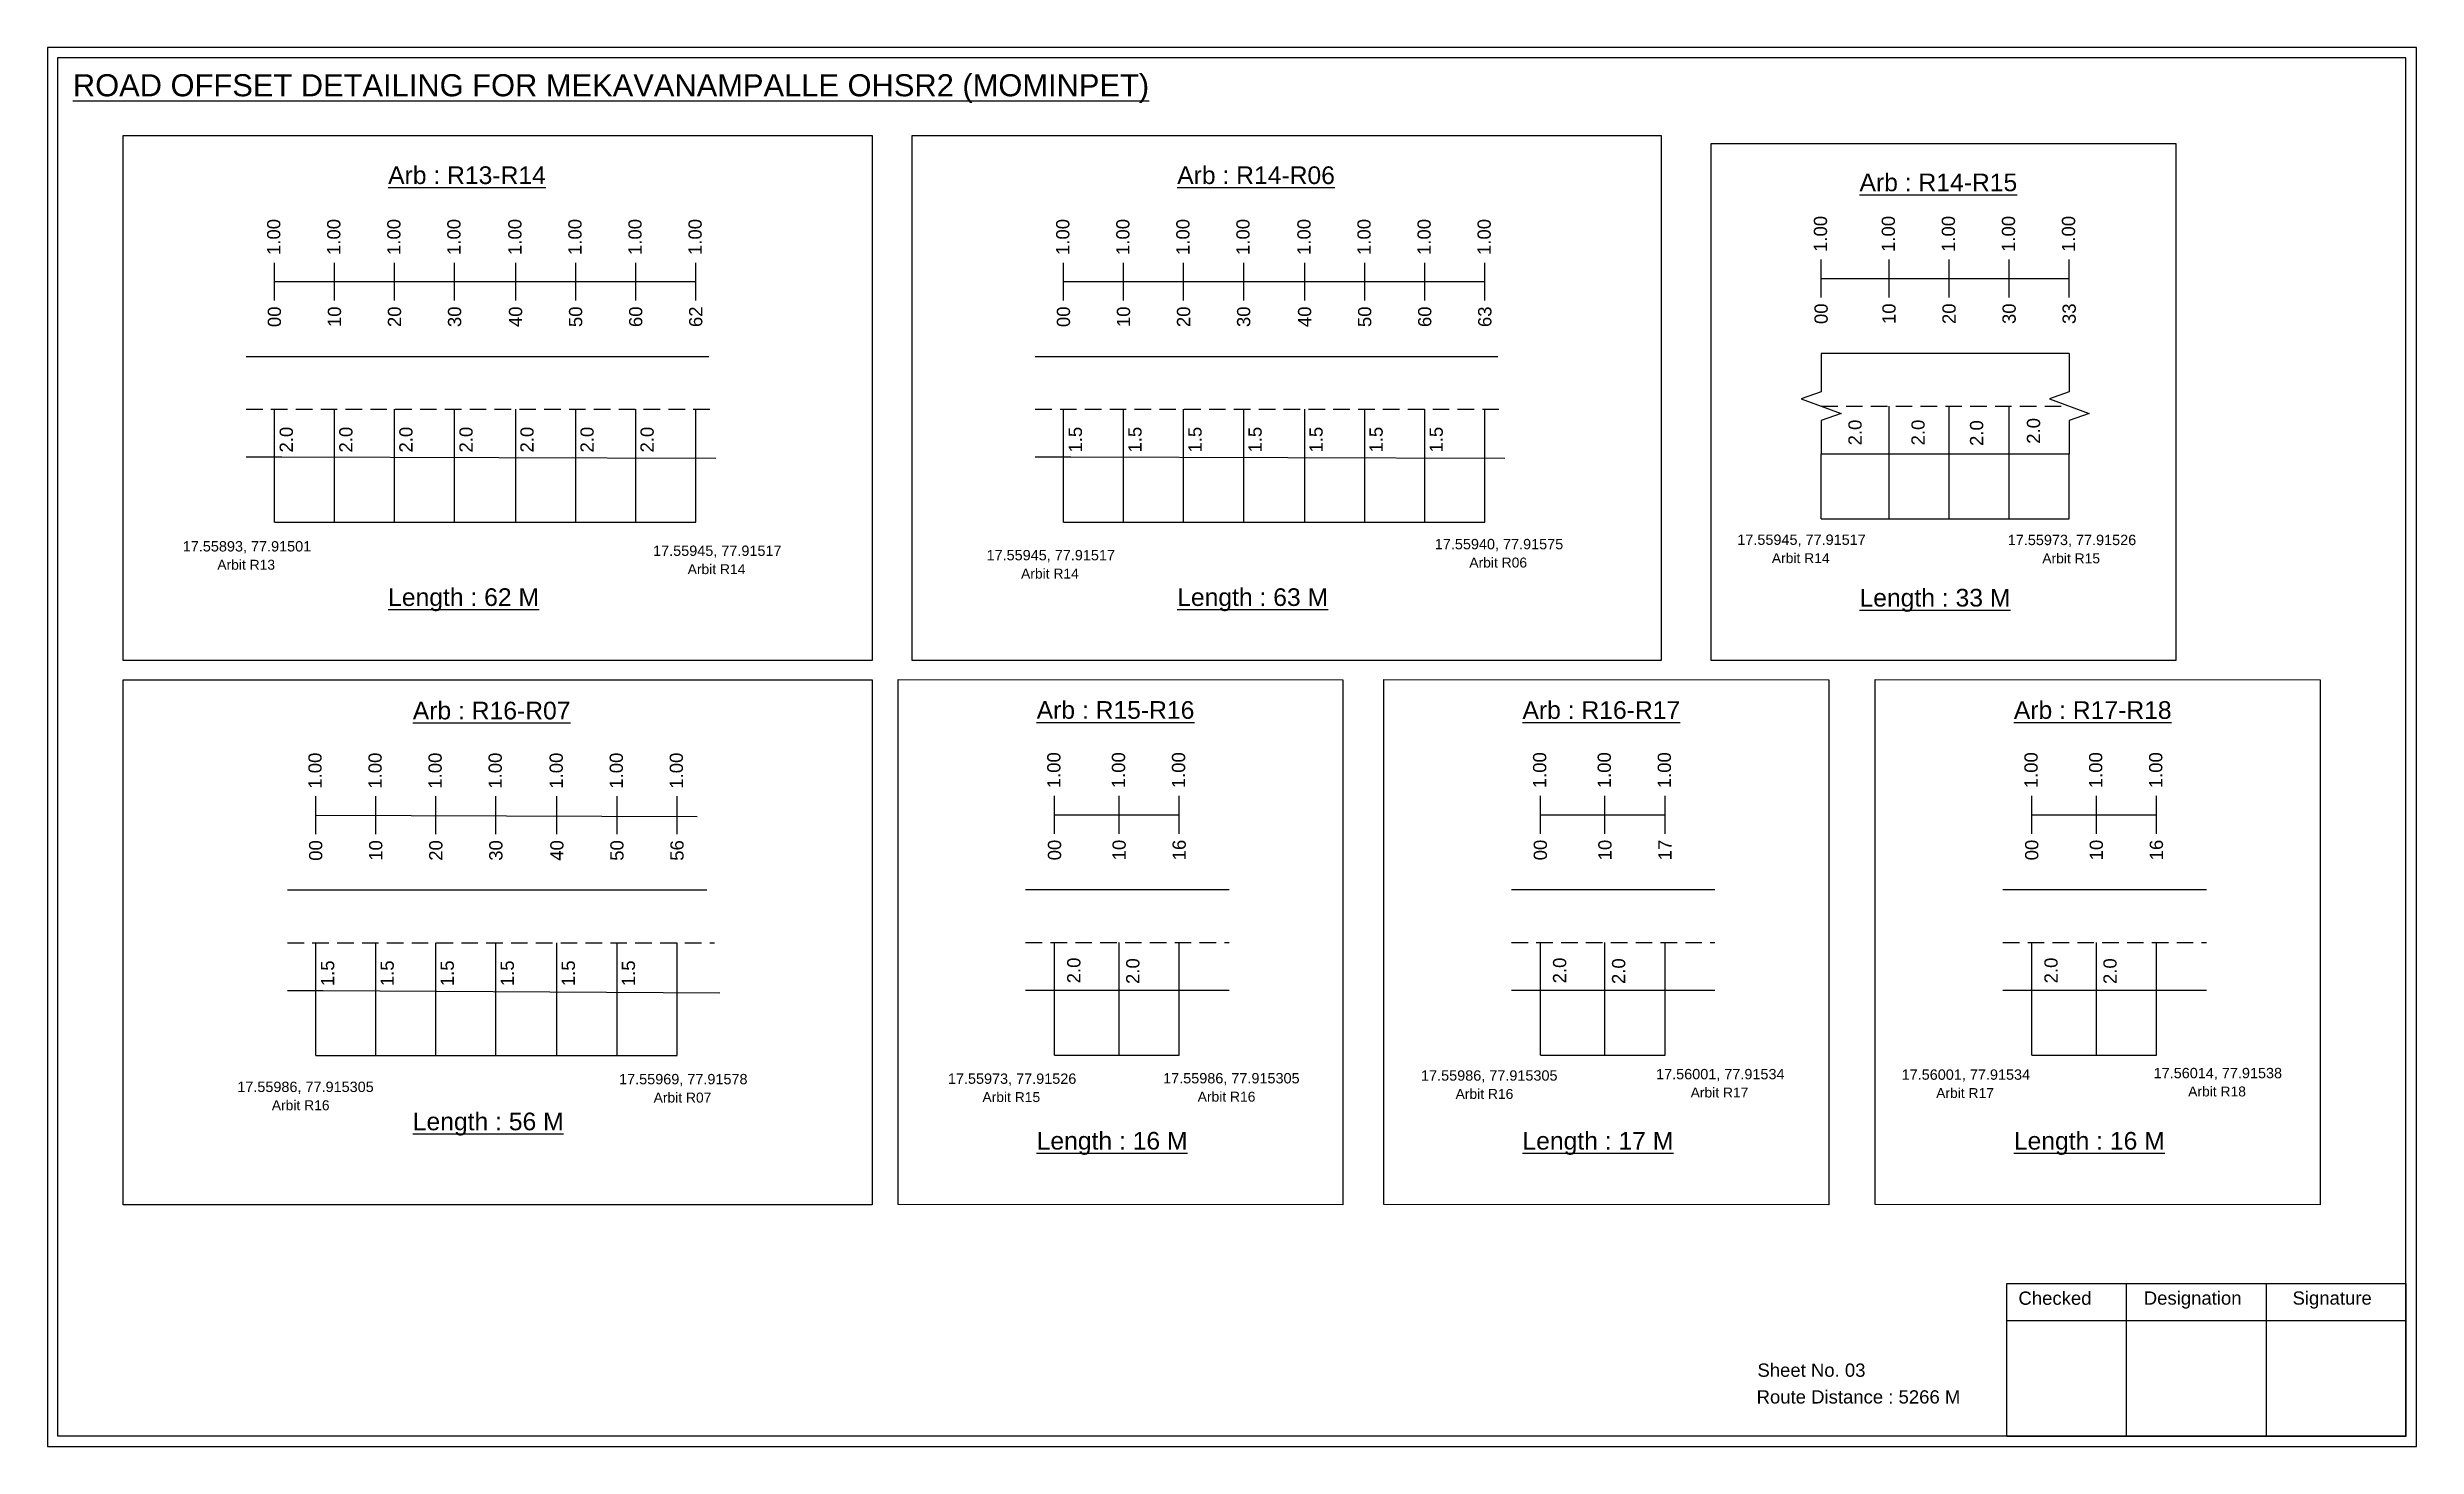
# Model space of a CAD drawing. Header units: inches. Extents: x 583 to 8862, y 412 to 2484.
# Drawn here: x 5582 to 6118, y 1262 to 1578 of the extents above; entities that cross this region are included whole.
import ezdxf

# ---------------------------------------------------------------- set-up
doc = ezdxf.new("R2010")
doc.units = ezdxf.units.IN
doc.header["$MEASUREMENT"] = 0
doc.linetypes.add('DASHED2', pattern=[0.375, 0.25, -0.125])
doc.layers.add('PDF_Geometry', color=7, linetype='Continuous')
doc.layers.add('PDF_Text', color=5, linetype='Continuous')
doc.styles.add('PDF Arial', font='arial.ttf')
doc.styles.get("Standard").update_dxf_attribs({"font": 'arial.ttf'})

msp = doc.modelspace()

# ---------------------------------------------------------------- texts
at = {"color": 242, "true_color": 0xcd2027}
for s, height, p in [('%%UROAD OFFSET DETAILING FOR MEKAVANAMPALLE OHSR2 (MOMINPET)', 5, (5587.47, 1567.31)), ('%%UArb : R13-R14', 4, (5658.85, 1547.45)), ('%%UArb : R14-R06', 4, (5837.52, 1547.45)), ('%%UArb : R14-R15', 4, (5992.02, 1545.82)), ('%%ULength : 62 M', 4, (5658.85, 1451.95)), ('%%ULength : 63 M', 4, (5837.52, 1451.95)), ('%%ULength : 33 M', 4, (5992.02, 1451.82)), ('%%UArb : R16-R07', 4, (5664.43, 1426.27)), ('%%UArb : R15-R16', 4, (5805.7, 1426.4)), ('%%UArb : R16-R17', 4, (5915.7, 1426.39)), ('%%UArb : R17-R18', 4, (6026.97, 1426.39)), ('%%ULength : 56 M', 4, (5664.43, 1333.27)), ('%%ULength : 16 M', 4, (5805.7, 1328.9)), ('%%ULength : 17 M', 4, (5915.7, 1328.89)), ('%%ULength : 16 M', 4, (6026.97, 1328.89))]:
    msp.add_text(s, height=height, dxfattribs=at).set_placement(p)
at = {"color": 217, "true_color": 0x93278f}
for s, p in [('1.00', (5984.67, 1532.08)), ('1.00', (6000.04, 1532.08)), ('1.00', (6013.64, 1532.08)), ('1.00', (6027.24, 1532.08)), ('1.00', (6040.84, 1532.08)), ('1.00', (5634.44, 1531.39)), ('1.00', (5648.04, 1531.39)), ('1.00', (5661.64, 1531.39)), ('1.00', (5675.24, 1531.39)), ('1.00', (5689.05, 1531.39)), ('1.00', (5702.65, 1531.39)), ('1.00', (5716.25, 1531.39)), ('1.00', (5729.85, 1531.39)), ('1.00', (5813.11, 1531.39)), ('1.00', (5826.71, 1531.39)), ('1.00', (5840.31, 1531.39)), ('1.00', (5853.91, 1531.39)), ('1.00', (5867.72, 1531.39)), ('1.00', (5881.32, 1531.39)), ('1.00', (5894.92, 1531.39)), ('1.00', (5908.52, 1531.39)), ('00', (5634.59, 1515.07)), ('10', (5648.19, 1515.07)), ('20', (5661.79, 1515.07)), ('30', (5675.39, 1515.07)), ('40', (5689.2, 1515.07)), ('50', (5702.8, 1515.07)), ('60', (5716.4, 1515.07)), ('62', (5730, 1515.07)), ('00', (5813.26, 1515.07)), ('10', (5826.86, 1515.07)), ('20', (5840.46, 1515.07)), ('30', (5854.06, 1515.07)), ('40', (5867.87, 1515.07)), ('50', (5881.47, 1515.07)), ('60', (5895.07, 1515.07)), ('63', (5908.67, 1515.07)), ('00', (5984.82, 1515.76)), ('10', (6000.19, 1515.76)), ('20', (6013.79, 1515.76)), ('30', (6027.39, 1515.76)), ('33', (6040.99, 1515.76)), ('1.00', (5643.79, 1410.59)), ('1.00', (5657.39, 1410.59)), ('1.00', (5670.99, 1410.59)), ('1.00', (5684.59, 1410.59)), ('1.00', (5698.41, 1410.59)), ('1.00', (5712.01, 1410.59)), ('1.00', (5725.61, 1410.59)), ('1.00', (5811.09, 1410.69)), ('1.00', (5825.72, 1410.69)), ('1.00', (5839.32, 1410.69)), ('1.00', (5921.09, 1410.69)), ('1.00', (5935.72, 1410.69)), ('1.00', (5949.32, 1410.69)), ('1.00', (6032.36, 1410.69)), ('1.00', (6046.99, 1410.69)), ('1.00', (6060.59, 1410.69)), ('00', (5643.94, 1394.27)), ('10', (5657.54, 1394.27)), ('20', (5671.14, 1394.27)), ('30', (5684.74, 1394.27)), ('40', (5698.56, 1394.27)), ('50', (5712.16, 1394.27)), ('56', (5725.76, 1394.27)), ('00', (5811.24, 1394.37)), ('10', (5825.87, 1394.37)), ('16', (5839.47, 1394.37)), ('00', (5921.24, 1394.37)), ('10', (5935.87, 1394.37)), ('17', (5949.47, 1394.37)), ('00', (6032.51, 1394.37)), ('10', (6047.14, 1394.37)), ('16', (6060.74, 1394.37))]:
    msp.add_text(s, height=3, rotation=90, dxfattribs=at).set_placement(p)
for s, p in [('2.0', (5637.29, 1486.68)), ('2.0', (5650.78, 1486.68)), ('2.0', (5664.38, 1486.68)), ('2.0', (5677.98, 1486.68)), ('2.0', (5691.79, 1486.68)), ('2.0', (5705.39, 1486.68)), ('2.0', (5718.99, 1486.68)), ('1.5', (5815.96, 1486.68)), ('1.5', (5829.45, 1486.68)), ('1.5', (5843.05, 1486.68)), ('1.5', (5856.65, 1486.68)), ('1.5', (5870.46, 1486.68)), ('1.5', (5884.06, 1486.68)), ('1.5', (5897.66, 1486.68)), ('2.0', (5992.5, 1488.29)), ('2.0', (6006.77, 1488.29)), ('2.0', (6020.03, 1488.16)), ('2.0', (6032.92, 1488.66)), ('1.5', (5646.64, 1365.89)), ('1.5', (5660.13, 1365.89)), ('1.5', (5673.73, 1365.89)), ('1.5', (5687.33, 1365.89)), ('1.5', (5701.15, 1365.89)), ('1.5', (5714.75, 1365.89)), ('2.0', (5815.61, 1366.53)), ('2.0', (5828.97, 1366.38)), ('2.0', (5925.61, 1366.52)), ('2.0', (5938.97, 1366.37)), ('2.0', (6036.88, 1366.52)), ('2.0', (6050.24, 1366.37))]:
    msp.add_text(s, height=3, rotation=90).set_placement(p)
at = {"color": 5}
for s, height, p in [('17.55893, 77.91501', 2.34, (5612.35, 1464.28)), ('17.55945, 77.91517', 2.34, (5718.85, 1463.28)), ('17.55945, 77.91517', 2.34, (5794.35, 1462.28)), ('17.55940, 77.91575', 2.34, (5895.85, 1464.78)), ('17.55945, 77.91517', 2.34, (5964.35, 1465.78)), ('17.55973, 77.91526', 2.34, (6025.59, 1465.72)), ('Arbit R13', 2.246, (5620.17, 1460.15)), ('Arbit R14', 2.246, (5726.67, 1459.15)), ('Arbit R14', 2.246, (5802.17, 1458.15)), ('Arbit R06', 2.246, (5903.67, 1460.65)), ('Arbit R14', 2.246, (5972.17, 1461.65)), ('Arbit R15', 2.246, (6033.41, 1461.6)), ('17.55986, 77.915305', 2.34, (5892.74, 1344.5)), ('17.56001, 77.91534', 2.34, (5945.96, 1344.81)), ('17.56001, 77.91534', 2.34, (6001.56, 1344.7)), ('17.56014, 77.91538', 2.34, (6058.62, 1345.05)), ('17.55986, 77.915305', 2.34, (5624.69, 1341.93)), ('17.55969, 77.91578', 2.34, (5711.15, 1343.68)), ('Arbit R07', 2.246, (5718.97, 1339.55)), ('17.55973, 77.91526', 2.34, (5785.6, 1343.78)), ('Arbit R15', 2.246, (5793.42, 1339.66)), ('17.55986, 77.915305', 2.34, (5834.34, 1343.88)), ('Arbit R16', 2.246, (5842.16, 1339.75)), ('Arbit R16', 2.246, (5900.56, 1340.37)), ('Arbit R17', 2.246, (5953.78, 1340.69)), ('Arbit R17', 2.246, (6009.38, 1340.57)), ('Arbit R18', 2.246, (6066.44, 1340.93)), ('Arbit R16', 2.246, (5632.51, 1337.81))]:
    msp.add_text(s, height=height, dxfattribs=at).set_placement(p)
for s, p in [('Sheet No. 03', (5968.91, 1277.47)), ('Route Distance : 5266 M', (5968.72, 1271.42))]:
    msp.add_text(s, height=3).set_placement(p)
at = {"layer": 'PDF_Text', "color": 7, "attachment_point": 7, "style": 'PDF Arial'}
for s, insert, char_height in [('Checked', (6028.01, 1293.72), 3.001), ('Designation', (6056.39, 1292.89), 3.0006), ('Signature', (6090.07, 1292.89), 3.001)]:
    msp.add_mtext(s, dxfattribs=dict(at, insert=insert, char_height=char_height))

# ---------------------------------------------------------------- linework, layer by layer
at = {"color": 217, "true_color": 0x93278f}
for p, q in [((5633.11, 1521.09), (5633.11, 1529.65)), ((5646.71, 1521.09), (5646.71, 1529.65)), ((5660.31, 1521.09), (5660.31, 1529.65)), ((5673.91, 1521.09), (5673.91, 1529.65)), ((5687.73, 1521.09), (5687.73, 1529.65)), ((5701.33, 1521.09), (5701.33, 1529.65)), ((5714.93, 1521.09), (5714.93, 1529.65)), ((5728.53, 1521.09), (5728.53, 1529.65)), ((5811.78, 1521.09), (5811.78, 1529.65)), ((5825.38, 1521.09), (5825.38, 1529.65)), ((5838.98, 1521.09), (5838.98, 1529.65)), ((5852.58, 1521.09), (5852.58, 1529.65)), ((5866.4, 1521.09), (5866.4, 1529.65)), ((5880, 1521.09), (5880, 1529.65)), ((5893.6, 1521.09), (5893.6, 1529.65)), ((5907.2, 1521.09), (5907.2, 1529.65)), ((5983.34, 1521.79), (5983.34, 1530.34)), ((5998.71, 1521.79), (5998.71, 1530.34)), ((6012.31, 1521.79), (6012.31, 1530.34)), ((6025.91, 1521.79), (6025.91, 1530.34)), ((6039.51, 1521.79), (6039.51, 1530.34)), ((5633.11, 1525.36), (5728.53, 1525.42)), ((5811.78, 1525.36), (5907.2, 1525.42)), ((5983.34, 1526.06), (6039.51, 1526.06)), ((5642.47, 1400.3), (5642.47, 1408.86)), ((5656.07, 1400.3), (5656.07, 1408.86)), ((5669.67, 1400.3), (5669.67, 1408.86)), ((5683.27, 1400.3), (5683.27, 1408.86)), ((5697.08, 1400.3), (5697.08, 1408.86)), ((5710.68, 1400.3), (5710.68, 1408.86)), ((5724.28, 1400.3), (5724.28, 1408.86)), ((5809.76, 1400.4), (5809.76, 1408.96)), ((5824.39, 1400.4), (5824.39, 1408.96)), ((5837.99, 1400.4), (5837.99, 1408.96)), ((5919.76, 1400.39), (5919.76, 1408.95)), ((5934.39, 1400.39), (5934.39, 1408.95)), ((5947.99, 1400.39), (5947.99, 1408.95)), ((6031.03, 1400.39), (6031.03, 1408.95)), ((6045.66, 1400.39), (6045.66, 1408.95)), ((6059.26, 1400.39), (6059.26, 1408.95)), ((5642.47, 1404.57), (5728.79, 1404.33)), ((5809.76, 1404.68), (5837.99, 1404.69)), ((5919.76, 1404.67), (5947.99, 1404.69)), ((6031.03, 1404.67), (6059.26, 1404.69))]:
    msp.add_line(p, q, dxfattribs=at)
for p, q in [((5731.44, 1508.37), (5626.7, 1508.37)), ((5910.11, 1508.37), (5805.37, 1508.37)), ((6039.51, 1509.06), (5983.34, 1509.06)), ((5998.71, 1471.64), (5998.71, 1497.18)), ((6012.31, 1471.64), (6012.31, 1497.18)), ((6025.91, 1471.64), (6025.91, 1497.18)), ((5633.11, 1470.95), (5633.11, 1496.48)), ((5646.71, 1470.95), (5646.71, 1496.48)), ((5660.31, 1470.95), (5660.31, 1496.48)), ((5673.91, 1470.95), (5673.91, 1496.48)), ((5687.73, 1470.95), (5687.73, 1496.48)), ((5701.33, 1470.95), (5701.33, 1496.48)), ((5714.93, 1470.95), (5714.93, 1496.48)), ((5728.53, 1470.95), (5728.53, 1496.48)), ((5811.78, 1470.95), (5811.78, 1496.48)), ((5825.38, 1470.95), (5825.38, 1496.48)), ((5838.98, 1470.95), (5838.98, 1496.48)), ((5852.58, 1470.95), (5852.58, 1496.48)), ((5866.4, 1470.95), (5866.4, 1496.48)), ((5880, 1470.95), (5880, 1496.48)), ((5893.6, 1470.95), (5893.6, 1496.48)), ((5907.2, 1470.95), (5907.2, 1496.48)), ((5983.34, 1486.38), (6039.51, 1486.38)), ((5983.34, 1471.64), (5983.34, 1486.38)), ((6039.51, 1471.64), (6039.51, 1486.38)), ((5626.7, 1485.68), (5634.76, 1485.68)), ((5634.76, 1485.68), (5733.06, 1485.41)), ((5805.37, 1485.68), (5813.43, 1485.68)), ((5813.43, 1485.68), (5911.73, 1485.41)), ((5731.01, 1387.58), (5636.06, 1387.58)), ((5849.29, 1387.68), (5803.21, 1387.68)), ((5959.29, 1387.67), (5913.21, 1387.67)), ((6070.56, 1387.67), (6024.48, 1387.67)), ((5642.47, 1350.16), (5642.47, 1375.69)), ((5656.07, 1350.16), (5656.07, 1375.69)), ((5669.67, 1350.16), (5669.67, 1375.69)), ((5683.27, 1350.16), (5683.27, 1375.69)), ((5697.08, 1350.16), (5697.08, 1375.69)), ((5710.68, 1350.16), (5710.68, 1375.69)), ((5724.28, 1350.16), (5724.28, 1375.69)), ((5809.76, 1350.26), (5809.76, 1375.79)), ((5824.39, 1350.26), (5824.39, 1375.79)), ((5837.99, 1350.26), (5837.99, 1375.79)), ((5919.76, 1350.25), (5919.76, 1375.78)), ((5934.39, 1350.25), (5934.39, 1375.78)), ((5947.99, 1350.25), (5947.99, 1375.78)), ((6031.03, 1350.25), (6031.03, 1375.78)), ((6045.66, 1350.25), (6045.66, 1375.78)), ((6059.26, 1350.25), (6059.26, 1375.78)), ((5803.21, 1364.99), (5835.32, 1364.99)), ((5835.32, 1364.99), (5849.29, 1364.99)), ((5913.21, 1364.98), (5945.32, 1364.98)), ((5945.32, 1364.98), (5959.29, 1364.98)), ((6024.48, 1364.98), (6056.59, 1364.98)), ((6056.59, 1364.98), (6070.56, 1364.98))]:
    msp.add_line(p, q)
at = {"linetype": 'DASHED2', "ltscale": 15}
for p, q in [((5983.34, 1497.18), (6039.51, 1497.18)), ((5626.7, 1496.48), (5732.09, 1496.48)), ((5805.37, 1496.48), (5910.76, 1496.48)), ((5636.06, 1375.69), (5732.73, 1375.69)), ((5803.21, 1375.79), (5849.29, 1375.79)), ((5913.21, 1375.78), (5959.29, 1375.78)), ((6024.48, 1375.78), (6070.56, 1375.78))]:
    msp.add_line(p, q, dxfattribs=at)
at = {"color": 5}
for p, q in [((5633.11, 1470.95), (5728.53, 1470.95)), ((5811.78, 1470.95), (5907.2, 1470.95)), ((5983.34, 1471.64), (6039.51, 1471.64)), ((5642.47, 1350.16), (5724.28, 1350.18)), ((5809.76, 1350.26), (5837.99, 1350.26)), ((5919.76, 1350.25), (5947.99, 1350.25)), ((6031.03, 1350.25), (6059.26, 1350.25))]:
    msp.add_line(p, q, dxfattribs=at)
for points in [[(5598.84, 1558.43), (5768.45, 1558.43), (5768.45, 1439.6), (5598.84, 1439.6)], [(5777.51, 1558.43), (5947.12, 1558.43), (5947.12, 1439.6), (5777.51, 1439.6)], [(5958.45, 1556.62), (6063.61, 1556.62), (6063.61, 1439.6), (5958.45, 1439.6)], [(5598.84, 1435.2), (5768.45, 1435.2), (5768.45, 1316.38), (5598.84, 1316.38)], [(5774.33, 1435.29), (5875.06, 1435.2), (5875.06, 1316.38), (5774.33, 1316.47)], [(5884.33, 1435.28), (5985.07, 1435.2), (5985.07, 1316.37), (5884.33, 1316.46)], [(5995.6, 1435.28), (6096.34, 1435.2), (6096.34, 1316.37), (5995.6, 1316.46)]]:
    msp.add_lwpolyline(points, close=True)
at = {"linetype": 'Continuous'}
for points in [[(5983.34, 1509.06), (5983.34, 1500.45), (5978.84, 1498.82), (5987.84, 1495.54), (5983.34, 1493.91), (5983.34, 1486.38)], [(6039.51, 1509.06), (6039.51, 1500.45), (6035.01, 1498.82), (6044.01, 1495.54), (6039.51, 1493.91), (6039.51, 1486.38)], [(6039.51, 1509.06), (6039.51, 1500.45), (6035.01, 1498.82), (6044.01, 1495.54), (6039.51, 1493.91), (6039.51, 1486.38)]]:
    msp.add_lwpolyline(points, dxfattribs=at)
msp.add_lwpolyline([(5636.06, 1364.89), (5644.11, 1364.89), (5733.97, 1364.39)])
at = {"layer": 'PDF_Geometry'}
for points in [[(5581.69, 1578.38), (5581.69, 1261.67), (6118.17, 1261.67), (6118.17, 1578.38)], [(5584.02, 1576.05), (5584.02, 1264.09), (6115.75, 1264.09), (6115.75, 1576.05)]]:
    msp.add_lwpolyline(points, close=True, dxfattribs=at)
at = {"layer": 'PDF_Geometry', "color": 242, "true_color": 0xcc1f26}
msp.add_lwpolyline([(6115.75, 1263.99), (6025.41, 1263.99), (6025.41, 1298.61), (6115.75, 1298.61)], close=True, dxfattribs=at)
for points in [[(6052.39, 1298.61), (6052.39, 1263.99)], [(6084.11, 1298.61), (6084.11, 1263.99)], [(6025.41, 1290.23), (6115.75, 1290.23)]]:
    msp.add_lwpolyline(points, dxfattribs=at)

msp.set_redraw_order([(e.dxf.handle, doc.entitydb.next_handle()) for e in msp.query("TEXT MTEXT ATTDEF DIMENSION ARC_DIMENSION")])  # texts and dimensions are drawn at this point

doc.saveas('drawing.dxf')
